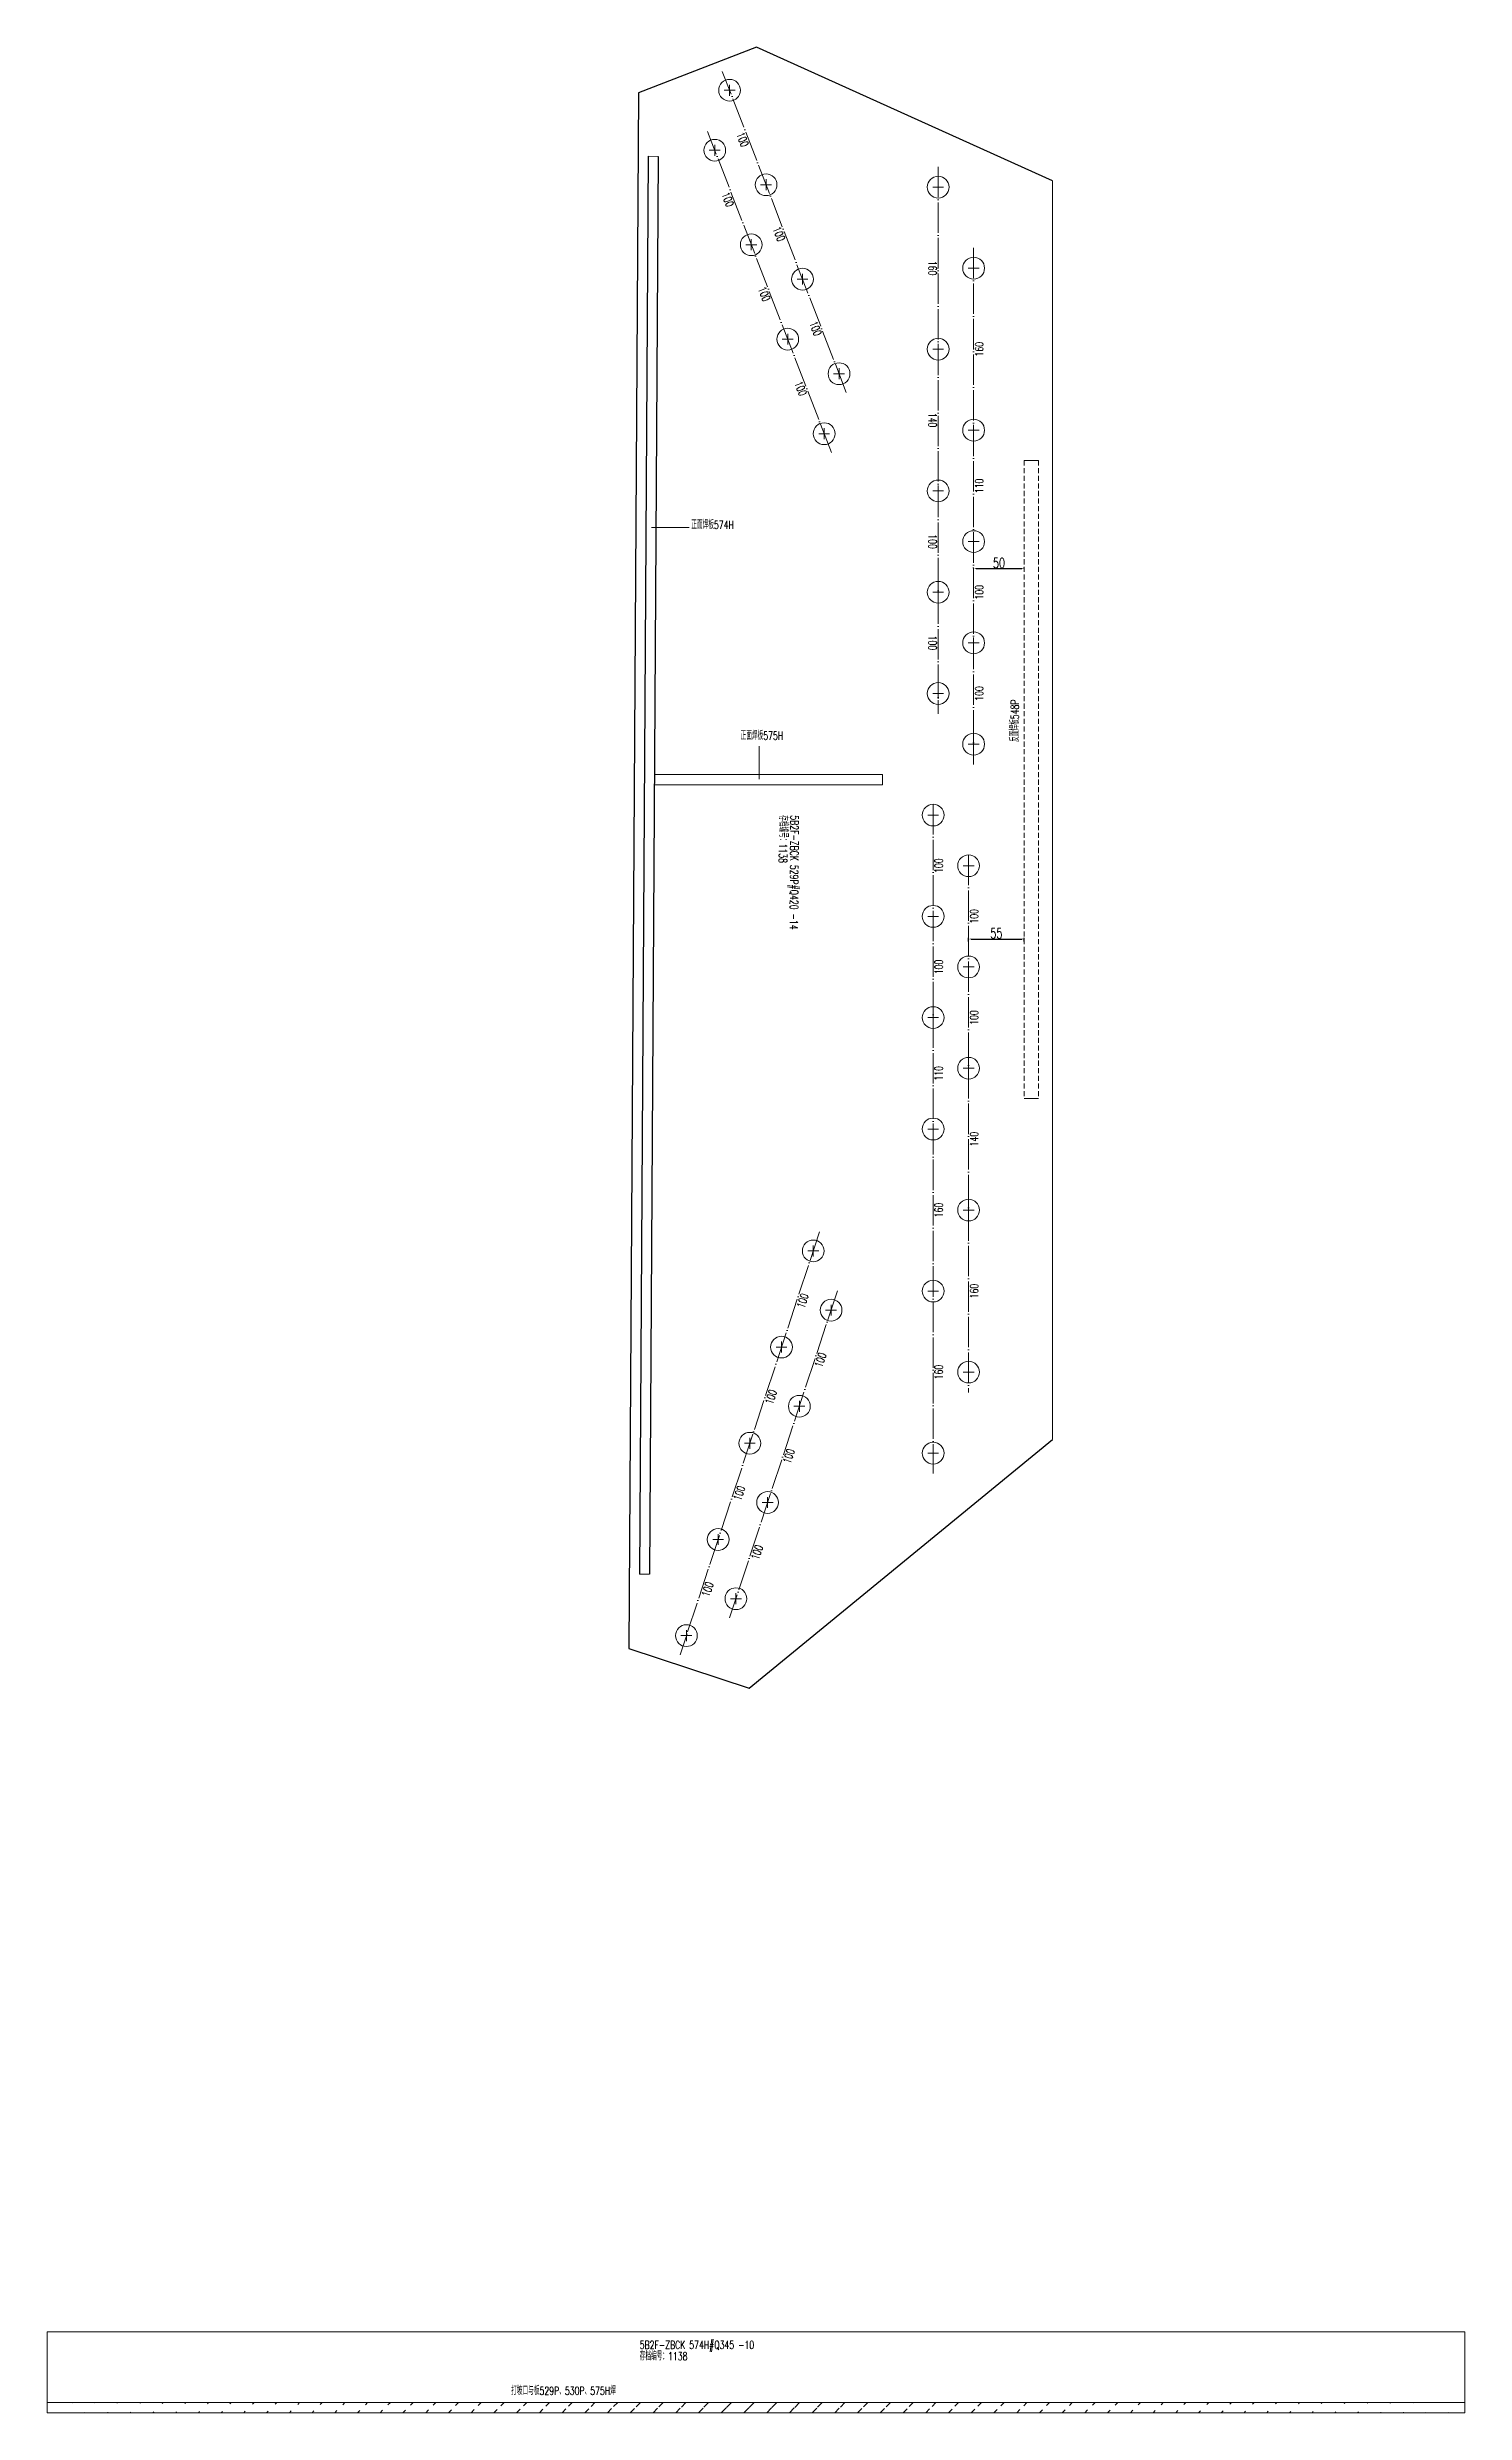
# Model space of a CAD drawing. Header units: millimetres. Extents: x -164 to 144402, y -33030 to 11430.
# Drawn here: x 103090 to 104490, y -16692 to -14356 of the extents above; entities that cross this region are included whole.
import ezdxf
from ezdxf.enums import TextEntityAlignment as Align

# ---------------------------------------------------------------- set-up
doc = ezdxf.new("R2010")
doc.units = ezdxf.units.MM
doc.header["$LTSCALE"] = 20
doc.header["$PDMODE"] = 1
doc.linetypes.add('DASHDOT2X', pattern=[1.75, 1.5, -0.125, 0, -0.125])
doc.linetypes.add('HIDDEN', pattern=[0.375, 0.25, -0.125])
for name, color, linetype, lineweight in [('1', 7, 'Continuous', 25), ('11', 3, 'Continuous', 13), ('12', 7, 'Continuous', 13), ('5', 1, 'Continuous', 13), ('7', 2, 'DASHDOT2X', 13)]:
    doc.layers.add(name, color=color, linetype=linetype, lineweight=lineweight)
doc.styles.get("Standard").update_dxf_attribs({"font": 'simplex', "width": 0.7, "bigfont": 'gbhzfs.shx'})
doc.dimstyles.get("Standard").update_dxf_attribs({"dimtxt": 2.1, "dimasz": 1, "dimexe": 1.05, "dimexo": 0, "dimgap": 0.525, "dimtad": 1, "dimzin": 0, "dimdsep": 46, "dimtxsty": 'standard', "dimblk": 'OBLIQUE', "dimblk1": 'OBLIQUE', "dimblk2": 'OBLIQUE', "dimcen": 0.09, "dimadec": 0, "dimazin": 0, "dimtfac": 1, "dimtdec": 1, "dimtix": 1, "dimtmove": 0, "dimatfit": 3, "dimfxl": 0, "dimtolj": 1, "dimtzin": 0, "dimarcsym": 0})

msp = doc.modelspace()

# ---------------------------------------------------------------- texts
at = {"layer": '11', "width": 0.7}
for s, rotation, p in [('100', 291.115842, (103780.551, -14446.079)), ('100', 291.115842, (103765.914, -14505.33)), ('100', 291.115842, (103816.577, -14539.364)), ('160', 270, (103968.5, -14574.557)), ('100', 291.115842, (103801.94, -14598.616)), ('100', 291.115842, (103852.602, -14632.65)), ('160', 90, (104006.5, -14654.557)), ('100', 291.115842, (103837.965, -14691.901)), ('140', 270, (103968.5, -14724.557)), ('110', 90, (104006.5, -14789.557)), ('100', 270, (103968.5, -14844.557)), ('100', 90, (104006.5, -14894.557)), ('100', 270, (103968.5, -14944.557)), ('100', 90, (104006.5, -14994.557)), ('反面焊板548P', 90, (104041.762, -15021.421)), ('100', 89.999999, (103966.5, -15164.557)), ('100', 89.999999, (104001.5, -15214.557)), ('100', 89.999999, (103966.5, -15264.557)), ('100', 89.999999, (104001.5, -15314.557)), ('110', 89.999999, (103966.5, -15369.557)), ('140', 89.999999, (104001.5, -15434.557)), ('160', 89.999999, (103966.5, -15504.557)), ('100', 71.751863, (103832.333, -15592.87)), ('160', 89.999999, (104001.5, -15584.557)), ('100', 71.751863, (103849.916, -15651.315)), ('160', 89.999999, (103966.5, -15664.557)), ('100', 71.751863, (103801.02, -15687.841)), ('100', 71.751863, (103818.603, -15746.286)), ('100', 71.751863, (103769.706, -15782.812)), ('100', 71.751863, (103787.29, -15841.257)), ('100', 71.751863, (103738.393, -15877.782))]:
    msp.add_text(s, height=8, rotation=rotation, dxfattribs=at).set_placement(p, align=Align.TOP_CENTER)
at = {"layer": '12', "width": 0.7}
for s, p in [('正面焊板574H', (103726.088, -14834.45)), ('正面焊板575H', (103774.816, -15042.604)), ('5B2F-ZBCK 574H#Q345 -10 ', (103675.157, -16631.495)), ('存档编号：1138 ', (103675.157, -16642.695)), ('打坡口与板529P、530P、575H焊', (103548.22, -16676.802))]:
    msp.add_text(s, height=8, dxfattribs=at).set_placement(p, align=Align.BOTTOM_LEFT)
for s, p in [('存档编号：1138 ', (103810.543, -15114.652)), ('5B2F-ZBCK 529P#Q420 -14 ', (103821.743, -15114.721))]:
    msp.add_text(s, height=8, rotation=269.649186, dxfattribs=at).set_placement(p, align=Align.BOTTOM_LEFT)

# ---------------------------------------------------------------- blocks, each defined once
blk = doc.blocks.new('M20')
for p, q in [((-0.5, 0), (0.5, 0)), ((0, -0.5), (0, 0.5))]:
    blk.add_line(p, q)
blk.add_circle((0, 0), 1)
blk = doc.blocks.new('*D73')
at = {"layer": '12', "color": 0, "lineweight": -2}
for p, q in [((104005, -14870.9), (104005, -14870)), ((104007.5, -14871.2), (104052.5, -14871.2)), ((104055, -14870.9), (104055, -14870))]:
    blk.add_line(p, q, dxfattribs=at)
at = {"layer": '12', "color": 0}
for points in [[(104007.5, -14870.8), (104007.5, -14871.6), (104005, -14871.2)], [(104052.5, -14870.8), (104052.5, -14871.6), (104055, -14871.2)]]:
    blk.add_solid(points, dxfattribs=at)
at = {"layer": 'Defpoints', "color": 0}
for p in [(104005, -14871.5), (104055, -14871.2), (104055, -14871.5)]:
    blk.add_point(p, dxfattribs=at)
at = {"layer": '12', "color": 0, "insert": (104030, -14865.6), "char_height": 10, "attachment_point": 5}
blk.add_mtext('50', dxfattribs=at)
blk = doc.blocks.new('*D74')
at = {"layer": '12', "color": 0, "lineweight": -2}
for p, q in [((104000, -15239.4), (104000, -15235.7)), ((104002.5, -15237), (104052.5, -15237)), ((104055, -15239.4), (104055, -15235.7))]:
    blk.add_line(p, q, dxfattribs=at)
at = {"layer": '12', "color": 0}
for points in [[(104002.5, -15236.5), (104002.5, -15237.4), (104000, -15237)], [(104052.5, -15236.5), (104052.5, -15237.4), (104055, -15237)]]:
    blk.add_solid(points, dxfattribs=at)
at = {"layer": 'Defpoints', "color": 0}
for p in [(104000, -15240), (104055, -15237), (104055, -15240)]:
    blk.add_point(p, dxfattribs=at)
at = {"layer": '12', "color": 0, "insert": (104027.5, -15231.3), "char_height": 10, "attachment_point": 5}
blk.add_mtext('55', dxfattribs=at)

# ---------------------------------------------------------------- dimensions: what is measured, and where the dimension line sits
at = {"layer": '12'}
for p1, p2, distance, picture, middle in [((104005, -14871.54), (104055, -14871.54), 0.312, '*D73', (104030, -14865.603)), ((104000, -15240.032), (104055, -15240.032), 3.079, '*D74', (104027.5, -15231.328))]:
    dim = msp.add_aligned_dim(p1=p1, p2=p2, distance=distance, dimstyle='standard', override={"dimtxt": 10, "dimasz": 2.5, "dimexe": 1.25, "dimexo": 0.625, "dimgap": 0.625, "dimzin": 8, "dimcen": 2.5, "dimtdec": 2, "dimtix": 0, "dimtolj": 0, "dimtzin": 8}, dxfattribs=at)
    dim.commit()
    dim.dimension.update_dxf_attribs({"geometry": picture, "text_midpoint": middle})

# ---------------------------------------------------------------- hatches: boundary and pattern name
at = {"layer": '12'}
h = msp.add_hatch(dxfattribs=at)
h.set_pattern_fill('ANSI31', color=256, scale=5, style=0)
edge = h.paths.add_edge_path()
edge.add_line((103090.03, -16682.013), (104490.03, -16682.013))
edge.add_line((103090.03, -16692.013), (104490.03, -16692.013))

# ---------------------------------------------------------------- linework, layer by layer
at = {"layer": '1'}
for p, q in [((103790.444, -14356.5), (103673.838, -14401.532)), ((104083, -14488.464), (103790.444, -14356.5)), ((103673.838, -14401.532), (103664.432, -15937.633)), ((103683.455, -14464.122), (103674.883, -15864.095)), ((103693.454, -14464.183), (103684.883, -15864.156)), ((103783.146, -15976.774), (104083, -15731.14)), ((103664.432, -15937.633), (103783.146, -15976.774))]:
    msp.add_line(p, q, dxfattribs=at)
at = {"layer": '12'}
for p, q in [((103693.454, -14464.183), (103683.455, -14464.122)), ((104055, -14764.557), (104069, -14764.557)), ((103686.956, -14830.486), (103723.886, -14830.486)), ((103793.275, -15079.002), (103793.275, -15046.535)), ((103689.656, -15084.557), (103915, -15084.557)), ((103915, -15074.557), (103689.717, -15074.557)), ((103915, -15074.557), (103915, -15084.557)), ((104055, -15394.557), (104069, -15394.557)), ((103684.883, -15864.156), (103674.883, -15864.095)), ((103090.03, -16612.013), (103090.03, -16692.013)), ((103090.03, -16612.013), (104490.03, -16612.013)), ((104490.03, -16612.013), (104490.03, -16692.013)), ((103090.03, -16682.013), (104490.03, -16682.013)), ((103090.03, -16692.013), (104490.03, -16692.013))]:
    msp.add_line(p, q, dxfattribs=at)
at = {"layer": '7'}
for p, q in [((103879.219, -14697.409), (103756.733, -14380.239)), ((103864.582, -14756.661), (103742.096, -14439.49)), ((103970, -14474.557), (103970, -15014.557)), ((104005, -14554.557), (104005, -15064.557)), ((103965, -15103.807), (103965, -15764.557)), ((104000, -15153.807), (104000, -15684.557)), ((103852.828, -15525.92), (103715.049, -15943.792)), ((103870.411, -15584.365), (103763.946, -15907.267))]:
    msp.add_line(p, q, dxfattribs=at)
at = {"layer": '7', "color": 0, "linetype": 'ByBlock'}
msp.add_line((104083, -14488.464), (104083, -15731.14), dxfattribs=at)
at = {"layer": '7', "color": 0, "linetype": 'HIDDEN'}
for p, q in [((104055, -14764.557), (104055, -15394.557)), ((104069, -14764.557), (104069, -15394.557))]:
    msp.add_line(p, q, dxfattribs=at)

# ---------------------------------------------------------------- block references
at = {"layer": '5', "xscale": 10.75, "yscale": 10.75, "zscale": 10.75}
for p in [(103763.938, -14398.896), (103749.301, -14458.147), (103799.963, -14492.181), (103970, -14494.557), (103785.326, -14551.433), (104005, -14574.557), (103835.989, -14585.466), (103821.352, -14644.718), (103970, -14654.557), (103872.014, -14678.752), (103857.377, -14738.003), (104005, -14734.557), (103970, -14794.557), (104005, -14844.557), (103970, -14894.557), (104005, -14944.557), (103970, -14994.557), (104005, -15044.557), (103965, -15114.557), (104000, -15164.557), (103965, -15214.557), (104000, -15264.557), (103965, -15314.557), (104000, -15364.557), (103965, -15424.557), (104000, -15504.557), (103846.565, -15544.914), (103965, -15584.557), (103864.148, -15603.36), (103815.252, -15639.885), (104000, -15664.557), (103832.835, -15698.331), (103783.938, -15734.856), (103965, -15744.557), (103801.522, -15793.301), (103752.625, -15829.827), (103770.208, -15888.272), (103721.312, -15924.798)]:
    msp.add_blockref('M20', p, dxfattribs=at)

msp.set_redraw_order([(e.dxf.handle, doc.entitydb.next_handle()) for e in msp.query("TEXT MTEXT ATTDEF DIMENSION ARC_DIMENSION")])  # texts and dimensions are drawn at this point

doc.saveas('drawing.dxf')
